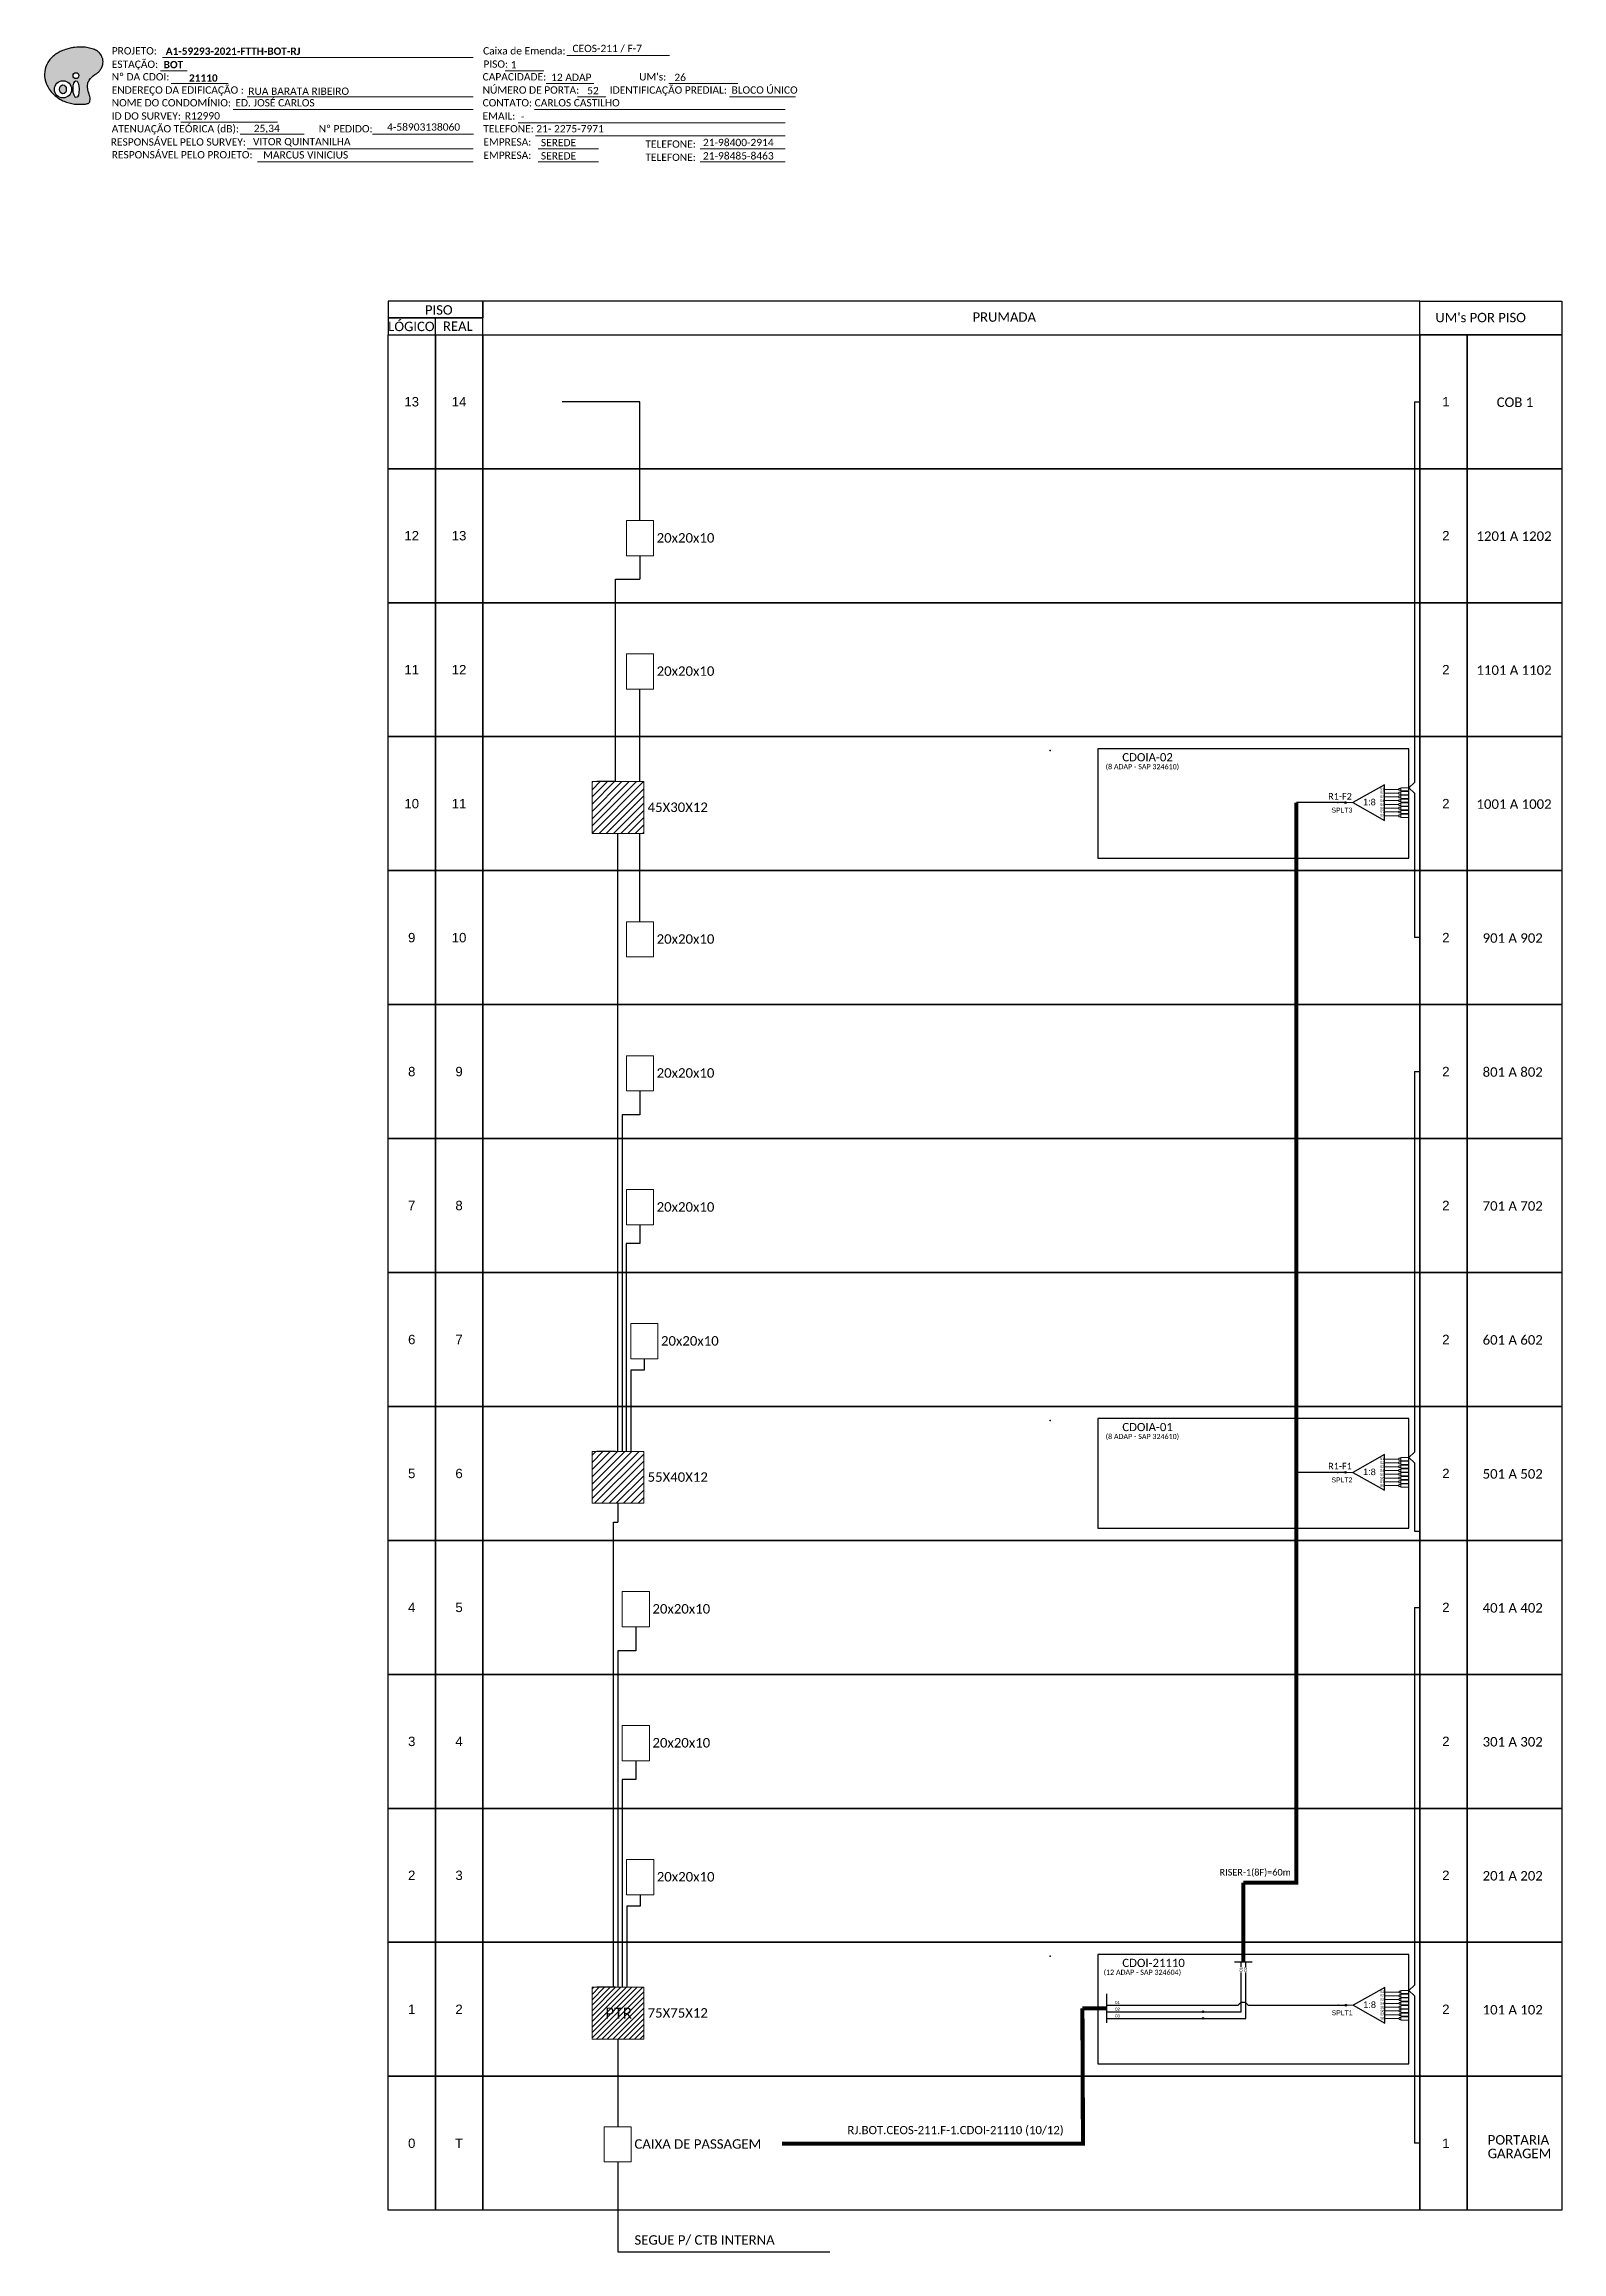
# Model space of a CAD drawing. Header units: inches. Extents: x 121829 to 126040, y 144778 to 145372.
# Drawn here: x 123700 to 124071, y 144824 to 145364 of the extents above; entities that cross this region are included whole.
import ezdxf
from ezdxf.enums import TextEntityAlignment as Align

# ---------------------------------------------------------------- set-up
doc = ezdxf.new("R2010")
doc.units = ezdxf.units.IN
doc.header["$MEASUREMENT"] = 0
doc.styles.add('ARIAL', font='arial.ttf')
doc.styles.add('WMF-Calibri0', font='calibri.ttf')
doc.styles.add('WMF-Calibri1', font='calibrib.ttf')
pattern_1 = [(45, (35.9319, -53.9191), (-0.8838834765, 0.8838834765), [])]

msp = doc.modelspace()

# ---------------------------------------------------------------- texts
at = {"color": 7, "lineweight": 0, "style": 'WMF-Calibri0'}
for s, height, p in [('PROJETO:', 1.793, (123716.09, 145361.06)), ('Caixa de Emenda:', 1.7927, (123806.85, 145361.06)), ('ESTAÇÃO:', 1.793, (123716.09, 145357.78)), ('PISO:', 1.793, (123806.92, 145357.82)), ('Nº DA CDOI:', 1.7927, (123716.09, 145354.71)), ('ENDEREÇO DA EDIFICAÇÃO :', 1.7927, (123716.09, 145351.48)), ('CAPACIDADE:', 1.7927, (123806.74, 145354.71)), ('NÚMERO DE PORTA:', 1.7927, (123806.74, 145351.48)), ('IDENTIFICAÇÃO PREDIAL:', 1.7927, (123837.82, 145351.48)), ("UM's:", 1.793, (123844.98, 145354.71)), ('BLOCO ÚNICO', 1.7927, (123867.57, 145351.48)), ('NOME DO CONDOMÍNIO:', 1.7927, (123716.09, 145348.36)), ('ID DO SURVEY:', 1.7927, (123716.09, 145345.13)), ('ED. JOSÉ CARLOS', 1.7927, (123746.31, 145348.36)), ('CONTATO: CARLOS CASTILHO', 1.7927, (123806.74, 145348.36)), ('EMAIL:', 1.793, (123806.74, 145345.13)), ('RESPONSÁVEL PELO SURVEY:', 1.7927, (123715.85, 145338.78)), ('ATENUAÇÃO TEÓRICA (dB):', 1.7927, (123716.09, 145342.01)), ('Nº PEDIDO:', 1.793, (123766.68, 145342.02)), ('TELEFONE: 21- 2275-7971', 1.7927, (123806.92, 145342.01)), ('RESPONSÁVEL PELO PROJETO:', 1.7927, (123716.09, 145335.66)), ('EMPRESA:', 1.793, (123806.92, 145338.78)), ('EMPRESA:', 1.793, (123806.92, 145335.54)), ('TELEFONE:', 1.793, (123846.52, 145338.27)), ('TELEFONE:', 1.793, (123846.52, 145335.04))]:
    msp.add_text(s, height=height, dxfattribs=at).set_placement(p)
at = {"color": 7, "linetype": 'Continuous'}
for s, height, style, p in [('A1-59293-2021-FTTH-BOT-RJ', 1.7927, 'WMF-Calibri1', (123729.29, 145360.97)), ('CEOS-211 / F-7', 1.7927, 'WMF-Calibri0', (123828.7, 145361.64)), ('BOT', 1.793, 'WMF-Calibri1', (123728.77, 145357.69)), ('1', 1.79, 'WMF-Calibri0', (123813.61, 145357.68)), ('RUA BARATA RIBEIRO', 1.7927, 'WMF-Calibri0', (123749.47, 145351.19)), ('52', 1.793, 'WMF-Calibri0', (123832.29, 145351.33)), ('-', 1.79, 'WMF-Calibri0', (123816.09, 145344.98)), ('VITOR QUINTANILHA', 1.7927, 'WMF-Calibri0', (123750.61, 145338.87)), ('MARCUS VINICIUS', 1.7927, 'WMF-Calibri0', (123753.1, 145335.63)), ('SEREDE', 1.793, 'WMF-Calibri0', (123820.98, 145338.63)), ('SEREDE', 1.793, 'WMF-Calibri0', (123820.98, 145335.39)), ('21-98400-2914', 1.7927, 'WMF-Calibri0', (123860.59, 145338.65)), ('21-98485-8463', 1.7927, 'WMF-Calibri0', (123860.59, 145335.39))]:
    msp.add_text(s, height=height, dxfattribs=dict(at, style=style)).set_placement(p)
at = {"color": 7, "linetype": 'Continuous', "style": 'WMF-Calibri1'}
msp.add_text('21110', height=1.793, dxfattribs=at).set_placement((123738.48, 145354.42), align=Align.CENTER)
at = {"color": 0, "linetype": 'Continuous', "style": 'WMF-Calibri0'}
for s, p in [('12 ADAP', (123823.49, 145354.58)), ('26', (123853.6, 145354.56)), ('R12990', (123733.95, 145345.16))]:
    msp.add_text(s, height=1.793, dxfattribs=at).set_placement(p)
at = {"color": 0, "lineweight": 0, "style": 'WMF-Calibri0'}
msp.add_text('25,34', height=1.793, dxfattribs=at).set_placement((123750.8, 145342.1))
at = {"color": 7, "style": 'WMF-Calibri0'}
msp.add_text('4-58903138060', height=1.7927, dxfattribs=at).set_placement((123783.39, 145342.43))
at = {"color": 0, "style": 'WMF-Calibri0'}
for s, p in [('     PISO', (123788.58, 145297.47)), ('PRUMADA', (123926.47, 145295.73)), ("UM's POR PISO", (124039.6, 145295.61)), ('  LÓGICO', (123782.04, 145293.44)), ('    REAL', (123793.8, 145293.5))]:
    msp.add_text(s, height=2.3, dxfattribs=at).set_placement(p)
at = {"style": 'WMF-Calibri0'}
for s, height, p in [('COB 1', 2.317, (124054.58, 145274.91)), ('20x20x10', 2.317, (123849.27, 145241.75)), ('1201 A 1202', 2.317, (124049.64, 145242.17)), ('20x20x10', 2.317, (123849.27, 145209.19)), ('1101 A 1102', 2.317, (124049.64, 145209.43)), ('1001 A 1002', 2.317, (124049.64, 145176.68)), ('45X30X12', 2.317, (123847.06, 145175.9)), ('20x20x10', 2.317, (123849.27, 145143.7)), ('901 A 902', 2.317, (124051.14, 145143.94)), ('20x20x10', 2.317, (123849.27, 145110.96)), ('801 A 802', 2.317, (124051.14, 145111.19)), ('20x20x10', 2.317, (123849.27, 145078.21)), ('701 A 702', 2.317, (124051.14, 145078.45)), ('20x20x10', 2.317, (123850.33, 145045.47)), ('601 A 602', 2.317, (124051.14, 145045.71)), ('55X40X12', 2.317, (123847.06, 145012.19)), ('501 A 502', 2.317, (124051.14, 145012.96)), ('20x20x10', 2.317, (123848.25, 144979.98)), ('401 A 402', 2.317, (124051.14, 144980.22)), ('20x20x10', 2.317, (123848.25, 144947.24)), ('301 A 302', 2.317, (124051.14, 144947.48)), ('20x20x10', 2.317, (123849.31, 144914.49)), ('201 A 202', 2.317, (124051.14, 144914.73)), ('PTR', 2.711, (123836.72, 144880.95)), ('75X75X12', 2.317, (123847.06, 144881.21)), ('101 A 102', 2.317, (124051.14, 144881.99)), ('CAIXA DE PASSAGEM', 2.317, (123843.84, 144849.17)), ('PORTARIA', 2.317, (124052.38, 144850.19)), ('GARAGEM', 2.317, (124052.38, 144846.86)), ('SEGUE P/ CTB INTERNA ', 2.317, (123843.84, 144825.71))]:
    msp.add_text(s, height=height, dxfattribs=at).set_placement(p)
at = {"color": 5, "style": 'WMF-Calibri0'}
for s, p in [('R1-F2', (124013.39, 145178.95)), ('R1-F1', (124013.39, 145015.23)), ('RISER-1(8F)=60m', (123986.85, 144915.95))]:
    msp.add_text(s, height=1.6, dxfattribs=at).set_placement(p)
at = {"style": 'ARIAL'}
for s, p in [('01', (123992.1, 144893)), ('02', (123993.21, 144893))]:
    msp.add_text(s, height=0.75, rotation=90, dxfattribs=at).set_placement(p, align=Align.MIDDLE_CENTER)
for s, p in [('01', (123961.9, 144884.89)), ('02', (123961.9, 144883.27)), ('03', (123961.9, 144881.67))]:
    msp.add_text(s, height=0.75, dxfattribs=at).set_placement(p, align=Align.MIDDLE_CENTER)
at = {"color": 1, "style": 'WMF-Calibri0'}
msp.add_text('RJ.BOT.CEOS-211.F-1.CDOI-21110 (10/12)', height=2, dxfattribs=at).set_placement((123895.89, 144852.73))
at = {"style": 'ARIAL', "flags": 12}
for tag, p in [('13', (123789.41, 145276.18)), ('14', (123800.98, 145276.18)), ('1', (124042.16, 145276.18)), ('12', (123789.41, 145243.44)), ('13', (123800.98, 145243.44)), ('2', (124042.16, 145243.44)), ('11', (123789.41, 145210.69)), ('12', (123800.98, 145210.69)), ('2', (124042.16, 145210.69)), ('10', (123789.41, 145177.95)), ('11', (123800.98, 145177.95)), ('2', (124042.16, 145177.95)), ('9', (123789.41, 145145.2)), ('10', (123800.98, 145145.2)), ('2', (124042.16, 145145.2)), ('8', (123789.41, 145112.46)), ('9', (123800.98, 145112.46)), ('2', (124042.16, 145112.46)), ('7', (123789.41, 145079.72)), ('8', (123800.98, 145079.72)), ('2', (124042.16, 145079.72)), ('6', (123789.41, 145046.97)), ('7', (123800.98, 145046.97)), ('2', (124042.16, 145046.97)), ('5', (123789.41, 145014.23)), ('6', (123800.98, 145014.23)), ('2', (124042.16, 145014.23)), ('4', (123789.41, 144981.49)), ('5', (123800.98, 144981.49)), ('2', (124042.16, 144981.49)), ('3', (123789.41, 144948.74)), ('4', (123800.98, 144948.74)), ('2', (124042.16, 144948.74)), ('2', (123789.41, 144916)), ('3', (123800.98, 144916)), ('2', (124042.16, 144916)), ('1', (123789.41, 144883.25)), ('2', (123800.98, 144883.25)), ('2', (124042.16, 144883.25)), ('0', (123789.41, 144850.51)), ('T', (123800.98, 144850.51)), ('1', (124042.16, 144850.51))]:
    msp.add_attdef(tag, text='XX', height=2.3, dxfattribs=at).set_placement(p, align=Align.MIDDLE_CENTER)

# ---------------------------------------------------------------- blocks, each defined once
blk = doc.blocks.new('A$C415C251F')
at = {"color": 3}
blk.add_point((0, 0), dxfattribs=at)
blk = doc.blocks.new('LEG_CDOIA8_C-SPLT_ESQ')
at = {"color": 3, "extrusion": (0, 0, -1), "xscale": -1, "zscale": -1}
blk.add_blockref('A$C415C251F', (0, 0), dxfattribs=at)
at = {"color": 1, "style": 'WMF-Calibri0', "flags": 4}
blk.add_attdef('MODELO', text='', height=1.5, dxfattribs=at).set_placement((22.54, -4.54), align=Align.CENTER)
blk.add_attdef('CDO', (21.44, -2.61), '', height=2, dxfattribs=at)
at = {"style": 'ARIAL', "flags": 4}
blk.add_attdef('SPLITAGEM', text='', height=1.5, dxfattribs=at).set_placement((18.61, -12.59), align=Align.CENTER)
blk = doc.blocks.new('SPLT_1-8_SC-APC')
at = {"color": 1}
blk.add_lwpolyline([(-7.37, -2.1), (-17.04, -7.55), (-7.37, -13), (-7.37, -2.1)], dxfattribs=at)
at = {"color": 3, "lineweight": 0}
for points in [[(-2.99, -3.51), (-7.37, -3.51)], [(-7.37, -4.66), (-2.99, -4.66)], [(-7.37, -5.82), (-2.99, -5.82)], [(-2.41, -3.02), (-2.41, -4)], [(-2.41, -3.02), (0, -3.02)], [(-2.41, -4), (0, -4)], [(-2.41, -4.17), (-2.41, -5.16)], [(-2.41, -4.17), (0, -4.17)], [(-2.41, -5.16), (0, -5.16)], [(-2.41, -5.32), (-2.41, -6.31)], [(-2.41, -5.32), (0, -5.32)], [(-2.41, -6.31), (0, -6.31)], [(-2.41, -6.48), (-2.41, -7.46)], [(-2.41, -6.48), (0, -6.48)], [(-7.37, -6.97), (-2.99, -6.97)], [(-7.37, -8.12), (-2.99, -8.12)], [(-7.37, -9.28), (-2.99, -9.28)], [(-7.37, -10.43), (-2.99, -10.43)], [(-7.37, -11.58), (-2.99, -11.58)], [(-2.41, -7.46), (0, -7.46)], [(-2.41, -7.63), (-2.41, -8.62)], [(-2.41, -7.63), (0, -7.63)], [(-2.41, -8.62), (0, -8.62)], [(-2.41, -8.78), (-2.41, -9.77)], [(-2.41, -8.78), (0, -8.78)], [(-2.41, -9.77), (0, -9.77)], [(-2.41, -9.94), (-2.41, -10.92)], [(-2.41, -9.94), (0, -9.94)], [(-2.41, -10.92), (0, -10.92)], [(-2.41, -11.09), (-2.41, -12.08)], [(-2.41, -11.09), (0, -11.09)], [(-2.41, -12.08), (0, -12.08)]]:
    blk.add_lwpolyline(points, dxfattribs=at)
for points in [[(-2.99, -3.22), (-2.41, -3.22), (-2.41, -3.8), (-2.99, -3.8)], [(-2.99, -4.38), (-2.41, -4.38), (-2.41, -4.95), (-2.99, -4.95)], [(-2.99, -5.53), (-2.41, -5.53), (-2.41, -6.1), (-2.99, -6.1)], [(-2.99, -6.68), (-2.41, -6.68), (-2.41, -7.26), (-2.99, -7.26)], [(-2.99, -7.84), (-2.41, -7.84), (-2.41, -8.41), (-2.99, -8.41)], [(-2.99, -8.99), (-2.41, -8.99), (-2.41, -9.56), (-2.99, -9.56)], [(-2.99, -10.14), (-2.41, -10.14), (-2.41, -10.72), (-2.99, -10.72)], [(-2.99, -11.3), (-2.41, -11.3), (-2.41, -11.87), (-2.99, -11.87)]]:
    blk.add_lwpolyline(points, close=True, dxfattribs=at)
at = {"color": 1, "lineweight": 0}
blk.add_lwpolyline([(-17.04, -7.55), (-19.26, -7.55)], dxfattribs=at)
at = {"color": 1, "style": 'ARIAL'}
for s, height, p in [('1:8', 2, (-13.91, -8.4)), ('S1', 0.75, (-8.74, -3.78)), ('S2', 0.75, (-8.74, -4.97)), ('S3', 0.75, (-8.74, -6.18)), ('S4', 0.75, (-8.74, -7.36)), ('S5', 0.75, (-8.74, -8.57)), ('S6', 0.75, (-8.74, -9.69)), ('S7', 0.75, (-8.74, -10.78)), ('S8', 0.75, (-8.74, -11.9))]:
    blk.add_text(s, height=height, dxfattribs=at).set_placement(p)
blk = doc.blocks.new('SPLITTER_')
blk.add_point((0, 0))
at = {"style": 'ARIAL', "flags": 4}
blk.add_attdef('SPLT', (0, -3.26), '', height=1.5, dxfattribs=at)
blk = doc.blocks.new('OI')
h = blk.add_hatch(color=40)
edge = h.paths.add_edge_path()
edge.add_spline(control_points=[(4.35, -0.67), (3.92, -0.99), (3.26, -1.5), (2.81, -2.59), (2.9, -3.5), (3.06, -4.27), (3.31, -4.85), (3.37, -5.39), (3.4, -5.88), (3.2, -6.4), (2.54, -6.61), (1.65, -6.63), (0.55, -6.67), (-0.56, -6.42), (-1.61, -6.14), (-2.77, -5.61), (-3.92, -4.77), (-4.89, -3.7), (-5.34, -2.65), (-5.6, -1.94), (-5.85, -0.96), (-5.71, 0.47), (-5.1, 2.02), (-4.14, 3.02), (-3.3, 3.61), (-2.37, 4.16), (-1.36, 4.44), (-0.56, 4.7), (0.79, 4.85), (2.24, 4.97), (3.79, 4.57), (4.67, 4.21), (5.44, 3.65), (5.76, 2.99), (6.03, 2.21), (6.01, 1.46), (5.72, 0.64), (5.31, 0.08), (4.88, -0.38), (4.51, -0.55), (4.35, -0.67)], knot_values=[0, 0, 0, 0, 1.60434, 2.417191, 3.427595, 4.282808, 4.776746, 5.304182, 5.888771, 6.258406, 6.858137, 7.79129, 8.986195, 10.124242, 11.187857, 12.242908, 13.953784, 15.414161, 16.515391, 17.349188, 17.675853, 19.552021, 21.515531, 22.568638, 23.63245, 24.621084, 25.782718, 26.745347, 27.142653, 29.870543, 31.004649, 31.921532, 32.709589, 33.801391, 34.042471, 35.192333, 35.971461, 36.628871, 37.254359, 37.836911, 37.836911, 37.836911, 37.836911], degree=3, periodic=0)
h.paths.add_polyline_path([(1.13, -0.87, -1), (-0.04, -0.87, -1)], flags=16)
edge = h.paths.add_edge_path(flags=16)
edge.add_ellipse((0.56, -3.59), major_axis=(-0.02, 1.71), ratio=0.361305, start_angle=0, end_angle=360)
h.paths.add_polyline_path([(-0.36, -3.62, -1), (-3.8, -3.62, -1)], flags=16)
edge = h.paths.add_edge_path(flags=0)
edge.add_ellipse((-2.08, -3.62), major_axis=(0, 0.885), ratio=0.758294, start_angle=0, end_angle=360)
at = {"color": 40}
for centre, radius in [((-2.08, -3.62), 1.72), ((0.54, -0.87), 0.587)]:
    blk.add_circle(centre, radius, dxfattribs=at)
blk.add_ellipse((-2.08, -3.62), major_axis=(0, 0.885), ratio=0.758294, start_param=-3.141592653589792, end_param=3.141592653589792, dxfattribs=at)
blk.add_ellipse((0.56, -3.59), major_axis=(-0.02, 1.71), ratio=0.361305, dxfattribs=at)
at = {"color": 40, "start_tangent": (-0.800898, -0.598801), "end_tangent": (-0.800898, -0.598801)}
blk.add_spline([(4.35, -0.67), (3.2, -1.78), (2.9, -2.54), (2.92, -3.55), (3.12, -4.38), (3.28, -4.85), (3.37, -5.37), (3.35, -5.95), (3.2, -6.29), (2.66, -6.55), (1.73, -6.63), (0.54, -6.62), (-0.58, -6.41), (-1.6, -6.11), (-2.56, -5.67), (-3.95, -4.67), (-4.89, -3.56), (-5.37, -2.56), (-5.64, -1.78), (-5.72, -1.46), (-5.63, 0.42), (-4.84, 2.22), (-4.13, 2.99), (-3.27, 3.62), (-2.4, 4.09), (-1.3, 4.47), (-0.37, 4.72), (0.02, 4.77), (2.75, 4.8), (3.85, 4.53), (4.69, 4.16), (5.31, 3.68), (5.85, 2.73), (5.93, 2.5), (5.94, 1.35), (5.67, 0.62), (5.29, 0.08), (4.84, -0.36), (4.35, -0.67)], degree=3, dxfattribs=at)

# ---------------------------------------------------------------- hatches: boundary and pattern name
at = {"lineweight": 0}
h = msp.add_hatch(dxfattribs=at)
h.set_pattern_fill('ANSI31', color=1, scale=10, style=0)
h.set_pattern_definition(pattern_1)
h.paths.add_polyline_path([(123846.12, 145183.33), (123833.48, 145183.33), (123833.48, 145170.68), (123846.12, 145170.68)])
h = msp.add_hatch(color=3)
h.dxf.hatch_style = 1
edge = h.paths.add_edge_path()
edge.add_arc((124017.64, 145178.21), 0.205, 0, 360)
h = msp.add_hatch(dxfattribs=at)
h.set_pattern_fill('ANSI31', color=1, scale=10, style=0)
h.set_pattern_definition(pattern_1)
h.paths.add_polyline_path([(123833.48, 145019.61), (123833.48, 145006.96), (123846.12, 145006.96), (123846.12, 145019.61)])
h = msp.add_hatch(color=3)
h.dxf.hatch_style = 1
edge = h.paths.add_edge_path()
edge.add_arc((124017.64, 145014.49), 0.205, 0, 360)
h = msp.add_hatch()
h.set_pattern_fill('ANSI31', color=1, scale=7.526522, style=0)
h.set_pattern_definition([(45, (123610.6263, 144561.5839), (-0.6652568, 0.6652568), [])])
h.paths.add_polyline_path([(123846.12, 144888.63), (123833.48, 144888.63), (123833.48, 144875.99), (123846.12, 144875.99)])
h.paths.add_polyline_path([(123836.04, 144880.26), (123844, 144880.26), (123844, 144884.33), (123836.04, 144884.33)], flags=24)
h = msp.add_hatch(color=3)
h.dxf.hatch_style = 1
edge = h.paths.add_edge_path()
edge.add_arc((123982.8, 144882.64), 0.205, 0, 360)
h = msp.add_hatch(color=3)
h.dxf.hatch_style = 1
edge = h.paths.add_edge_path()
edge.add_arc((124017.7, 144884.24), 0.205, 0, 360)
h = msp.add_hatch(color=3)
h.dxf.hatch_style = 1
edge = h.paths.add_edge_path()
edge.add_arc((123982.8, 144881.04), 0.205, 0, 360)

# ---------------------------------------------------------------- linework, layer by layer
for p, q in [((123839.22, 145183.33), (123834.68, 145183.33)), ((123839.22, 145019.61), (123834.68, 145019.61)), ((123839.22, 144888.63), (123834.68, 144888.63))]:
    msp.add_line(p, q)
at = {"color": 5}
for p, q in [((124017.64, 145178.21), (124005.62, 145178.21)), ((124017.64, 145014.49), (124005.62, 145014.49))]:
    msp.add_line(p, q, dxfattribs=at)
at = {"color": 3}
msp.add_line((124035.79, 145145.2), (124034.47, 145145.2), dxfattribs=at)
at = {"color": 7, "lineweight": 0}
for points in [[(123727.98, 145357.04), (123734.53, 145357.04)], [(123728.49, 145360.31), (123804.46, 145360.31)], [(123812.26, 145357.08), (123821.74, 145357.08)], [(123827.3, 145360.81), (123852.44, 145360.81)], [(123730.64, 145353.97), (123744.58, 145353.97)], [(123822.31, 145353.97), (123833.93, 145353.97)], [(123852.25, 145353.97), (123869.11, 145353.97)], [(123745.8, 145347.62), (123804.46, 145347.62)], [(123749.21, 145350.73), (123804.46, 145350.73)], [(123819.43, 145347.62), (123880.65, 145347.62)], [(123829.89, 145350.73), (123836.84, 145350.73)], [(123867.07, 145350.73), (123883.24, 145350.73)], [(123732.96, 145344.55), (123756.59, 145344.55)], [(123747.49, 145341.58), (123763.16, 145341.58)], [(123779.82, 145341.59), (123804.32, 145341.59)], [(123780.33, 145341.59), (123804.48, 145341.59)], [(123815.39, 145344.38), (123880.65, 145344.38)], [(123819.67, 145341.14), (123880.65, 145341.14)], [(123749.21, 145338.03), (123804.46, 145338.03)], [(123820.28, 145338.03), (123835.08, 145338.03)], [(123859.88, 145338.03), (123880.65, 145338.03)], [(123751.7, 145334.79), (123804.46, 145334.79)], [(123820.28, 145334.79), (123835.08, 145334.79)], [(123859.88, 145334.79), (123880.65, 145334.79)]]:
    msp.add_lwpolyline(points, dxfattribs=at)
at = {"color": 0}
for points in [[(123783.62, 145296.66), (123806.76, 145296.66), (123806.76, 145300.78), (123783.62, 145300.78)], [(123783.62, 145292.55), (123806.76, 145292.55), (123806.76, 145296.66), (123783.62, 145296.66)]]:
    msp.add_lwpolyline(points, close=True, dxfattribs=at)
for points in [[(123806.76, 145292.55), (124035.79, 145292.55), (124035.79, 145300.78), (123806.76, 145300.78), (123806.76, 145300.78), (123806.76, 145296.66)], [(124035.77, 145292.55), (124035.77, 145300.78)], [(123795.19, 145292.55), (123795.19, 145296.66)], [(124035.79, 145276.18), (124035.79, 145274.32)], [(123839.77, 144845.94), (123839.77, 144823.97), (123891.61, 144823.97)]]:
    msp.add_lwpolyline(points)
for points in [[(124035.79, 145300.78), (124070.5, 145300.78), (124070.5, 145292.55), (124035.79, 145292.55)], [(123783.62, 145292.55), (123795.19, 145292.55), (123795.19, 145259.81), (123783.62, 145259.81)], [(123795.19, 145292.55), (123806.76, 145292.55), (123806.76, 145259.81), (123795.19, 145259.81)], [(123806.76, 145292.55), (124035.79, 145292.55), (124035.79, 145259.81), (123806.76, 145259.81)], [(124035.79, 145292.55), (124047.36, 145292.55), (124047.36, 145259.81), (124035.79, 145259.81)], [(124047.36, 145292.55), (124070.5, 145292.55), (124070.5, 145259.81), (124047.36, 145259.81)], [(123783.62, 145259.81), (123795.19, 145259.81), (123795.19, 145227.06), (123783.62, 145227.06)], [(123795.19, 145259.81), (123806.76, 145259.81), (123806.76, 145227.06), (123795.19, 145227.06)], [(123806.76, 145259.81), (124035.79, 145259.81), (124035.79, 145227.06), (123806.76, 145227.06)], [(124035.79, 145259.81), (124047.36, 145259.81), (124047.36, 145227.06), (124035.79, 145227.06)], [(124047.36, 145259.81), (124070.5, 145259.81), (124070.5, 145227.06), (124047.36, 145227.06)], [(123783.62, 145227.06), (123795.19, 145227.06), (123795.19, 145194.32), (123783.62, 145194.32)], [(123795.19, 145227.06), (123806.76, 145227.06), (123806.76, 145194.32), (123795.19, 145194.32)], [(123806.76, 145227.06), (124035.79, 145227.06), (124035.79, 145194.32), (123806.76, 145194.32)], [(124035.79, 145227.06), (124047.36, 145227.06), (124047.36, 145194.32), (124035.79, 145194.32)], [(124047.36, 145227.06), (124070.5, 145227.06), (124070.5, 145194.32), (124047.36, 145194.32)], [(123783.62, 145194.32), (123795.19, 145194.32), (123795.19, 145161.58), (123783.62, 145161.58)], [(123795.19, 145194.32), (123806.76, 145194.32), (123806.76, 145161.58), (123795.19, 145161.58)], [(123806.76, 145194.32), (124035.79, 145194.32), (124035.79, 145161.58), (123806.76, 145161.58)], [(124035.79, 145194.32), (124047.36, 145194.32), (124047.36, 145161.58), (124035.79, 145161.58)], [(124047.36, 145194.32), (124070.5, 145194.32), (124070.5, 145161.58), (124047.36, 145161.58)], [(123783.62, 145161.58), (123795.19, 145161.58), (123795.19, 145128.83), (123783.62, 145128.83)], [(123795.19, 145161.58), (123806.76, 145161.58), (123806.76, 145128.83), (123795.19, 145128.83)], [(123806.76, 145161.58), (124035.79, 145161.58), (124035.79, 145128.83), (123806.76, 145128.83)], [(124035.79, 145161.58), (124047.36, 145161.58), (124047.36, 145128.83), (124035.79, 145128.83)], [(124047.36, 145161.58), (124070.5, 145161.58), (124070.5, 145128.83), (124047.36, 145128.83)], [(123783.62, 145128.83), (123795.19, 145128.83), (123795.19, 145096.09), (123783.62, 145096.09)], [(123795.19, 145128.83), (123806.76, 145128.83), (123806.76, 145096.09), (123795.19, 145096.09)], [(123806.76, 145128.83), (124035.79, 145128.83), (124035.79, 145096.09), (123806.76, 145096.09)], [(124035.79, 145128.83), (124047.36, 145128.83), (124047.36, 145096.09), (124035.79, 145096.09)], [(124047.36, 145128.83), (124070.5, 145128.83), (124070.5, 145096.09), (124047.36, 145096.09)], [(123783.62, 145096.09), (123795.19, 145096.09), (123795.19, 145063.35), (123783.62, 145063.35)], [(123795.19, 145096.09), (123806.76, 145096.09), (123806.76, 145063.35), (123795.19, 145063.35)], [(123806.76, 145096.09), (124035.79, 145096.09), (124035.79, 145063.35), (123806.76, 145063.35)], [(124035.79, 145096.09), (124047.36, 145096.09), (124047.36, 145063.35), (124035.79, 145063.35)], [(124047.36, 145096.09), (124070.5, 145096.09), (124070.5, 145063.35), (124047.36, 145063.35)], [(123783.62, 145063.35), (123795.19, 145063.35), (123795.19, 145030.6), (123783.62, 145030.6)], [(123795.19, 145063.35), (123806.76, 145063.35), (123806.76, 145030.6), (123795.19, 145030.6)], [(123806.76, 145063.35), (124035.79, 145063.35), (124035.79, 145030.6), (123806.76, 145030.6)], [(124035.79, 145063.35), (124047.36, 145063.35), (124047.36, 145030.6), (124035.79, 145030.6)], [(124047.36, 145063.35), (124070.5, 145063.35), (124070.5, 145030.6), (124047.36, 145030.6)], [(123783.62, 145030.6), (123795.19, 145030.6), (123795.19, 144997.86), (123783.62, 144997.86)], [(123795.19, 145030.6), (123806.76, 145030.6), (123806.76, 144997.86), (123795.19, 144997.86)], [(123806.76, 145030.6), (124035.79, 145030.6), (124035.79, 144997.86), (123806.76, 144997.86)], [(124035.79, 145030.6), (124047.36, 145030.6), (124047.36, 144997.86), (124035.79, 144997.86)], [(124047.36, 145030.6), (124070.5, 145030.6), (124070.5, 144997.86), (124047.36, 144997.86)], [(123783.62, 144997.86), (123795.19, 144997.86), (123795.19, 144965.11), (123783.62, 144965.11)], [(123795.19, 144997.86), (123806.76, 144997.86), (123806.76, 144965.11), (123795.19, 144965.11)], [(123806.76, 144997.86), (124035.79, 144997.86), (124035.79, 144965.11), (123806.76, 144965.11)], [(124035.79, 144997.86), (124047.36, 144997.86), (124047.36, 144965.11), (124035.79, 144965.11)], [(124047.36, 144997.86), (124070.5, 144997.86), (124070.5, 144965.11), (124047.36, 144965.11)], [(123783.62, 144965.11), (123795.19, 144965.11), (123795.19, 144932.37), (123783.62, 144932.37)], [(123795.19, 144965.11), (123806.76, 144965.11), (123806.76, 144932.37), (123795.19, 144932.37)], [(123806.76, 144965.11), (124035.79, 144965.11), (124035.79, 144932.37), (123806.76, 144932.37)], [(124035.79, 144965.11), (124047.36, 144965.11), (124047.36, 144932.37), (124035.79, 144932.37)], [(124047.36, 144965.11), (124070.5, 144965.11), (124070.5, 144932.37), (124047.36, 144932.37)], [(123783.62, 144932.37), (123795.19, 144932.37), (123795.19, 144899.63), (123783.62, 144899.63)], [(123795.19, 144932.37), (123806.76, 144932.37), (123806.76, 144899.63), (123795.19, 144899.63)], [(123806.76, 144932.37), (124035.79, 144932.37), (124035.79, 144899.63), (123806.76, 144899.63)], [(124035.79, 144932.37), (124047.36, 144932.37), (124047.36, 144899.63), (124035.79, 144899.63)], [(124047.36, 144932.37), (124070.5, 144932.37), (124070.5, 144899.63), (124047.36, 144899.63)], [(123783.62, 144899.63), (123795.19, 144899.63), (123795.19, 144866.88), (123783.62, 144866.88)], [(123795.19, 144899.63), (123806.76, 144899.63), (123806.76, 144866.88), (123795.19, 144866.88)], [(123806.76, 144899.63), (124035.79, 144899.63), (124035.79, 144866.88), (123806.76, 144866.88)], [(124035.79, 144899.63), (124047.36, 144899.63), (124047.36, 144866.88), (124035.79, 144866.88)], [(124047.36, 144899.63), (124070.5, 144899.63), (124070.5, 144866.88), (124047.36, 144866.88)], [(123783.62, 144866.88), (123795.19, 144866.88), (123795.19, 144834.14), (123783.62, 144834.14)], [(123795.19, 144866.88), (123806.76, 144866.88), (123806.76, 144834.14), (123795.19, 144834.14)], [(123806.76, 144866.88), (124035.79, 144866.88), (124035.79, 144834.14), (123806.76, 144834.14)], [(124035.79, 144866.88), (124047.36, 144866.88), (124047.36, 144834.14), (124035.79, 144834.14)], [(124047.36, 144866.88), (124070.5, 144866.88), (124070.5, 144834.14), (124047.36, 144834.14)]]:
    msp.add_lwpolyline(points, close=True)
at = {"color": 3}
for points in [[(123845.2, 145247.14), (123845.2, 145276.16), (123826.22, 145276.16)], [(124034.47, 145276.18), (124035.79, 145276.18)], [(124034.47, 145276.18), (124034.47, 145276.18)], [(124034.47, 145276.18), (124034.47, 145183.14)], [(123845.2, 145238.52), (123845.2, 145232.81)], [(123839.22, 145183.33), (123839.22, 145232.81), (123845.2, 145232.81)], [(123845.19, 145183.33), (123845.19, 145199.99), (123845.19, 145205.95)], [(124034.47, 145183.14), (124033.11, 145181.84), (124034.47, 145180.53)], [(124034.47, 145180.53), (124034.47, 145145.2)], [(123839.8, 145019.61), (123839.8, 145170.68)], [(123845.2, 145149.09), (123845.2, 145165.75), (123845.2, 145170.68)], [(124034.47, 145112.46), (124035.79, 145112.46)], [(124034.47, 145112.46), (124034.47, 145112.46)], [(124034.47, 145112.46), (124034.47, 145019.43)], [(123845.2, 145107.72), (123845.2, 145101.89), (123840.81, 145101.89)], [(123840.81, 145101.89), (123840.81, 145019.61)], [(123845.2, 145074.98), (123845.2, 145070.43), (123841.84, 145070.43), (123841.84, 145019.61)], [(123846.26, 145042.23), (123846.26, 145039.45), (123842.97, 145039.45), (123842.97, 145019.61)], [(124034.47, 145019.43), (124033.11, 145018.12), (124034.47, 145016.82)], [(124034.47, 145016.82), (124034.47, 145000.15), (124035.79, 145000.15)], [(123839.8, 145006.96), (123839.8, 145002.28)], [(123838.71, 144888.63), (123838.71, 145002.28), (123839.8, 145002.28)], [(124034.47, 144981.48), (124035.79, 144981.49)], [(124034.47, 144981.48), (124034.47, 144981.48)], [(124034.47, 144981.48), (124034.47, 144889.17)], [(123844.18, 144976.75), (123844.18, 144970.91), (123839.8, 144970.91)], [(123839.8, 144970.91), (123839.8, 144888.63)], [(123844.18, 144944), (123844.18, 144939.46), (123840.82, 144939.46), (123840.82, 144888.63)], [(123845.24, 144911.26), (123845.24, 144908.47), (123841.96, 144908.47), (123841.96, 144888.63)], [(124034.46, 144889.17), (124033.1, 144887.87), (124034.46, 144886.56)], [(123959.2, 144884.24), (123991.42, 144884.24)], [(123993.87, 144884.24), (124017.7, 144884.24)], [(124034.47, 144886.55), (124034.47, 144850.51)], [(123839.8, 144875.99), (123839.8, 144854.56)], [(124035.79, 144850.51), (124034.47, 144850.51)]]:
    msp.add_lwpolyline(points, dxfattribs=at)
at = {"color": 0, "lineweight": 0}
for points in [[(123841.89, 145247.14), (123848.51, 145247.14), (123848.51, 145238.52), (123841.89, 145238.52)], [(123841.89, 145214.57), (123848.51, 145214.57), (123848.51, 145205.95), (123841.89, 145205.95)], [(123841.89, 145149.09), (123848.51, 145149.09), (123848.51, 145140.47), (123841.89, 145140.47)], [(123841.89, 145116.34), (123848.51, 145116.34), (123848.51, 145107.72), (123841.89, 145107.72)], [(123841.89, 145083.6), (123848.51, 145083.6), (123848.51, 145074.98), (123841.89, 145074.98)], [(123842.94, 145050.85), (123849.57, 145050.85), (123849.57, 145042.23), (123842.94, 145042.23)], [(123840.87, 144985.37), (123847.49, 144985.37), (123847.49, 144976.75), (123840.87, 144976.75)], [(123840.87, 144952.62), (123847.49, 144952.62), (123847.49, 144944), (123840.87, 144944)], [(123841.93, 144919.88), (123848.55, 144919.88), (123848.55, 144911.26), (123841.93, 144911.26)], [(123836.45, 144854.56), (123843.08, 144854.56), (123843.08, 144845.94), (123836.45, 144845.94)]]:
    msp.add_lwpolyline(points, close=True, dxfattribs=at)
at = {"color": 1}
for points in [[(124033.11, 145191.36), (123957.12, 145191.36), (123957.12, 145164.6), (124033.11, 145164.6)], [(124033.11, 145027.64), (123957.12, 145027.64), (123957.12, 145000.88), (124033.11, 145000.88)], [(124033.11, 144896.67), (123957.12, 144896.67), (123957.12, 144869.9), (124033.11, 144869.9)]]:
    msp.add_lwpolyline(points, close=True, dxfattribs=at)
at = {"color": 1, "lineweight": 0}
for points in [[(123833.48, 145183.33), (123846.12, 145183.33), (123846.12, 145170.68), (123833.48, 145170.68)], [(123833.48, 145019.61), (123846.12, 145019.61), (123846.12, 145006.96), (123833.48, 145006.96)], [(123833.48, 144888.63), (123846.12, 144888.63), (123846.12, 144875.99), (123833.48, 144875.99)]]:
    msp.add_lwpolyline(points, close=True, dxfattribs=at)
at = {"color": 5, "const_width": 1}
for points in [[(124005.62, 145178.21), (124005.62, 144914.19), (123992.68, 144914.19)], [(123992.68, 144894.85), (123992.68, 144914.19)]]:
    msp.add_lwpolyline(points, dxfattribs=at)
at = {"color": 5}
for points in [[(123990.54, 144894.85), (123994.81, 144894.85)], [(123992.09, 144893.58), (123992.09, 144894.85)], [(123993.25, 144893.58), (123993.25, 144894.85)], [(123982.8, 144882.64), (123992.09, 144882.64), (123992.09, 144892.27)], [(123982.8, 144881.04), (123993.25, 144881.04), (123993.25, 144892.27)]]:
    msp.add_lwpolyline(points, dxfattribs=at)
at = {"color": 1, "const_width": 1}
for points in [[(123953.33, 144883.47), (123953.47, 144850.39), (123879.92, 144850.39)], [(123953.33, 144883.47), (123959.2, 144883.47)]]:
    msp.add_lwpolyline(points, dxfattribs=at)
at = {"color": 1}
msp.add_lwpolyline([(123959.2, 144887), (123959.2, 144879.97)], dxfattribs=at)
at = {"color": 2}
msp.add_lwpolyline([(123959.2, 144882.64), (123982.8, 144882.64)], dxfattribs=at)
at = {"color": 0}
msp.add_lwpolyline([(123959.2, 144881.04), (123982.8, 144881.04)], dxfattribs=at)
at = {"color": 3}
for centre in [(124017.64, 145178.21), (124017.64, 145014.49), (123982.8, 144882.64), (124017.7, 144884.24), (123982.8, 144881.04)]:
    msp.add_circle(centre, 0.205, dxfattribs=at)
msp.add_arc((123992.64, 144883.47), 1.45, 32.2847, 147.7137, dxfattribs=at)

# ---------------------------------------------------------------- block references
at = {"color": 7, "xscale": 1.213923925196705, "yscale": 1.21392392515554, "zscale": 1.213923925163967, "rotation": 0.153289602326381}
msp.add_blockref('OI', (123706.69, 145356.94), dxfattribs=at)
at = {"color": 3}
ref = msp.add_blockref('LEG_CDOIA8_C-SPLT_ESQ', (123945.45, 145190.9), dxfattribs=at)
ref.add_attrib('CDO', 'CDOIA-02', (123963.08, 145188.29), dxfattribs={"color": 1, "height": 2, "style": 'WMF-Calibri0'})
ref.add_attrib('MODELO', '(8 ADAP - SAP 324610)', dxfattribs={"color": 1, "height": 1.25, "style": 'WMF-Calibri0'}).set_placement((123967.99, 145186.36), align=Align.CENTER)
at = {"color": 3, "xscale": 0.8000000000465661, "yscale": 0.7999999999883585, "zscale": 0.8}
for p in [(124033.05, 145184.25), (124033.05, 145020.53), (124033.1, 144890.28)]:
    msp.add_blockref('SPLT_1-8_SC-APC', p, dxfattribs=at)
ref = msp.add_blockref('SPLITTER_', (124015.74, 145178.21), dxfattribs=dict(xscale=0.8000000000465661, yscale=0.7999999999883585, zscale=0.8))
ref.add_attrib('SPLT', 'SPLT3', (124014.19, 145175.77), dxfattribs={"height": 1.2, "style": 'ARIAL'})
at = {"color": 3}
ref = msp.add_blockref('LEG_CDOIA8_C-SPLT_ESQ', (123945.45, 145027.18), dxfattribs=at)
ref.add_attrib('CDO', 'CDOIA-01', (123963.08, 145024.57), dxfattribs={"color": 1, "height": 2, "style": 'WMF-Calibri0'})
ref.add_attrib('MODELO', '(8 ADAP - SAP 324610)', dxfattribs={"color": 1, "height": 1.25, "style": 'WMF-Calibri0'}).set_placement((123967.99, 145022.64), align=Align.CENTER)
ref = msp.add_blockref('SPLITTER_', (124015.74, 145014.49), dxfattribs=dict(xscale=0.8000000000465661, yscale=0.7999999999883585, zscale=0.8))
ref.add_attrib('SPLT', 'SPLT2', (124014.19, 145012.05), dxfattribs={"height": 1.2, "style": 'ARIAL'})
ref = msp.add_blockref('LEG_CDOIA8_C-SPLT_ESQ', (123945.45, 144896.21), dxfattribs=at)
ref.add_attrib('CDO', 'CDOI-21110', (123963.08, 144893.59), dxfattribs={"color": 1, "height": 2, "style": 'WMF-Calibri0'})
ref.add_attrib('MODELO', '(12 ADAP - SAP 324604)', dxfattribs={"color": 1, "height": 1.25, "style": 'WMF-Calibri0'}).set_placement((123967.99, 144891.67), align=Align.CENTER)
ref = msp.add_blockref('SPLITTER_', (124015.8, 144884.24), dxfattribs=dict(xscale=0.8000000000465661, yscale=0.7999999999883585, zscale=0.8))
ref.add_attrib('SPLT', 'SPLT1', (124014.24, 144881.8), dxfattribs={"height": 1.2, "style": 'ARIAL'})

msp.set_redraw_order([(e.dxf.handle, doc.entitydb.next_handle()) for e in msp.query("TEXT MTEXT ATTDEF DIMENSION ARC_DIMENSION")])  # texts and dimensions are drawn at this point

doc.saveas('drawing.dxf')
